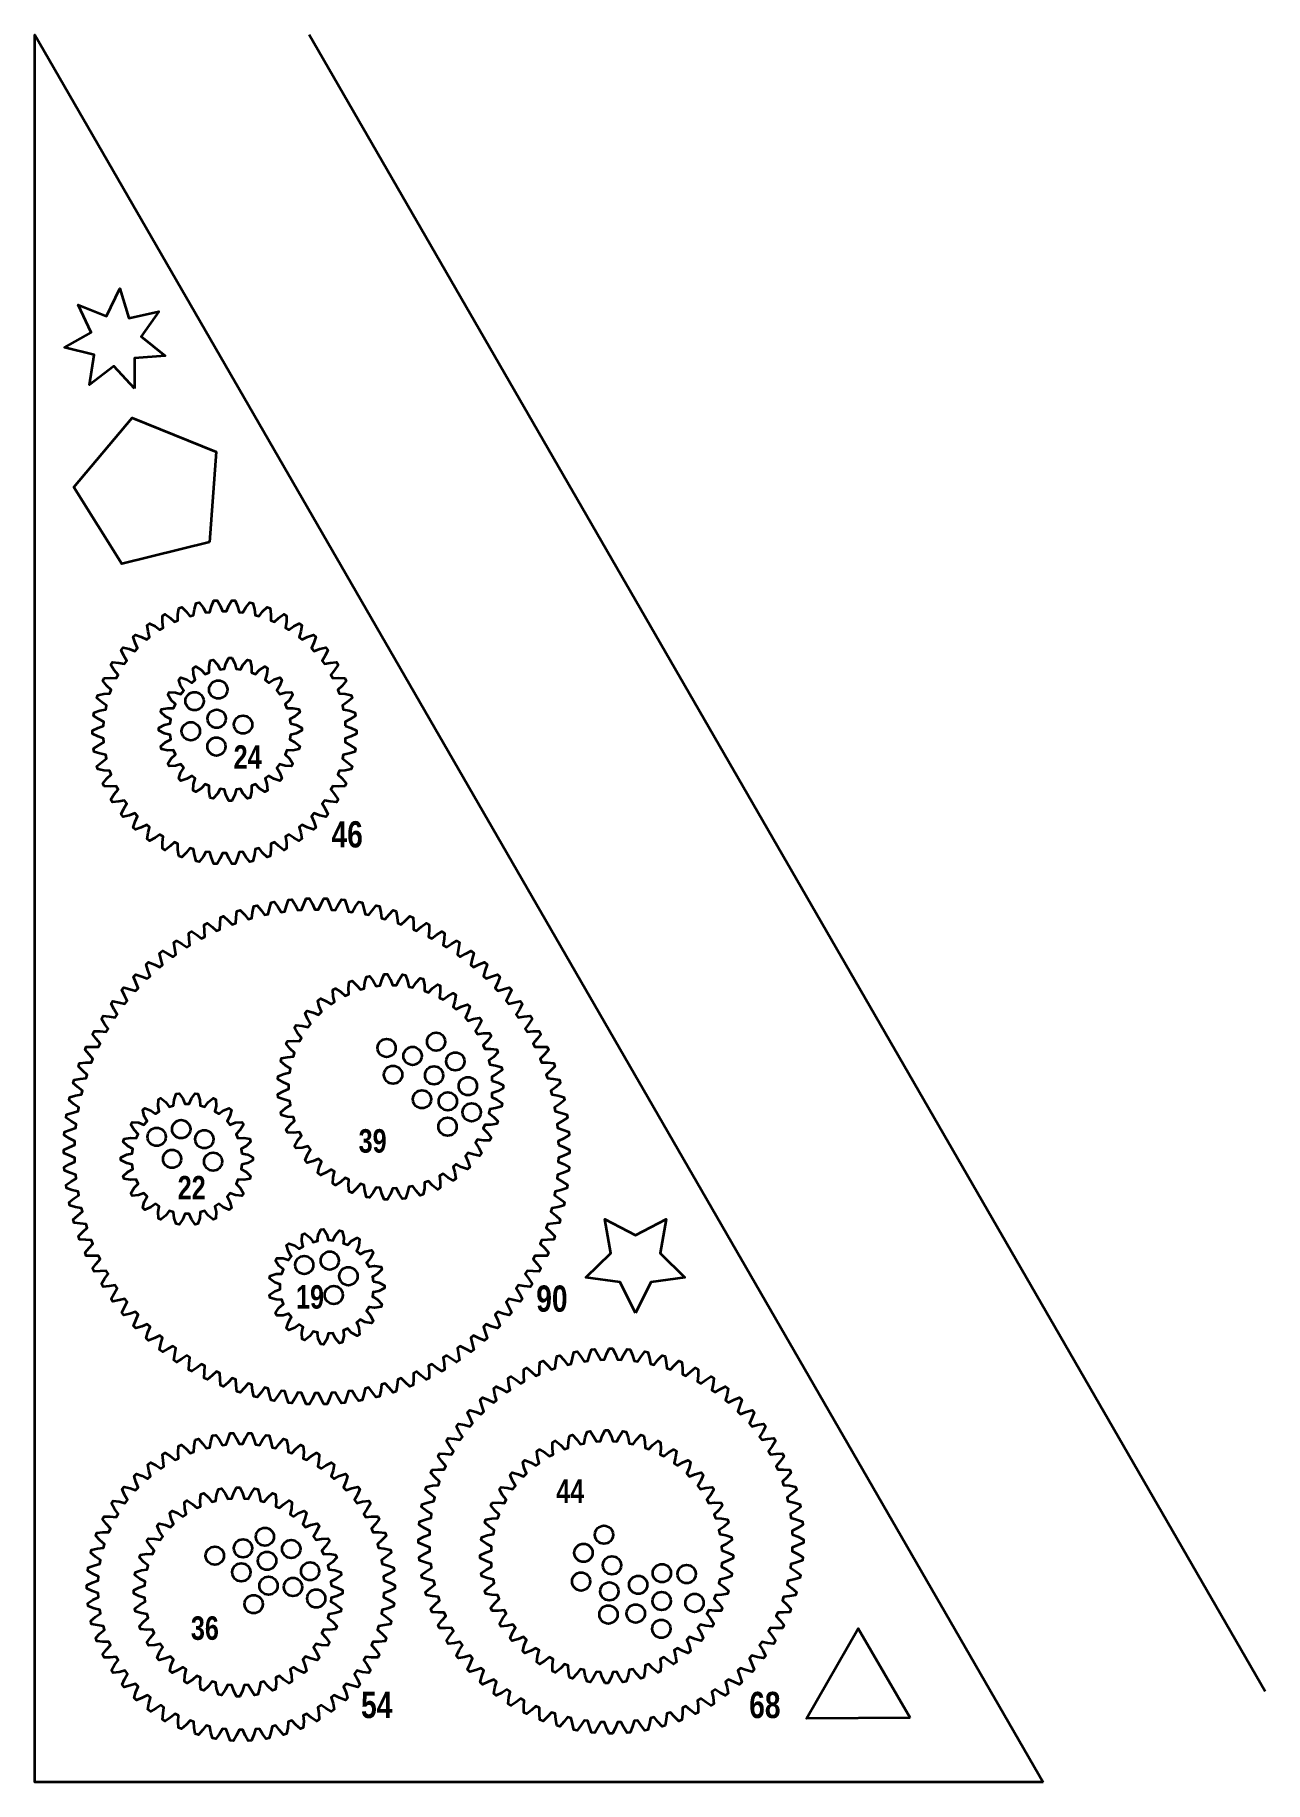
# Model space of a CAD drawing. Header units: inches. Extents: x 4.7 to 11.8, y 1.5 to 11.5.
import ezdxf

# ---------------------------------------------------------------- set-up
doc = ezdxf.new("R2010")
doc.units = ezdxf.units.IN
doc.header["$MEASUREMENT"] = 0
doc.layers.add('svg2', color=7, linetype='Continuous')

msp = doc.modelspace()

# ---------------------------------------------------------------- texts
at = {"layer": 'svg2', "color": 7, "true_color": 0xffffff, "attachment_point": 7}
for s, insert, char_height in [('\\fHaettenschweiler|b0|i0|c0|p34;\\W1;24', (5.883, 7.286), 0.13514), ('\\fHaettenschweiler|b0|i0|c0|p34;\\W1;46', (6.446, 6.831), 0.15111), ('\\fHaettenschweiler|b0|i0|c0|p34;\\W1;39', (6.602, 5.076), 0.13514), ('\\fHaettenschweiler|b0|i0|c0|p34;\\W1;22', (5.561, 4.809), 0.13514), ('\\fHaettenschweiler|b0|i0|c0|p34;\\W1;19', (6.242, 4.179), 0.13514), ('\\fHaettenschweiler|b0|i0|c0|p34;\\W1;90', (7.624, 4.161), 0.15111), ('\\fHaettenschweiler|b0|i0|c0|p34;\\W1;44', (7.739, 3.064), 0.13514), ('\\fHaettenschweiler|b0|i0|c0|p34;\\W1;36', (5.637, 2.274), 0.13514), ('\\fHaettenschweiler|b0|i0|c0|p34;\\W1;54', (6.616, 1.824), 0.15111), ('\\fHaettenschweiler|b0|i0|c0|p34;\\W1;68', (8.849, 1.824), 0.15111)]:
    msp.add_mtext(s, dxfattribs=dict(at, insert=insert, char_height=char_height))

# ---------------------------------------------------------------- blocks, each defined once
blk = doc.blocks.new('block 2')
at = {"layer": 'svg2', "color": 7, "lineweight": 35, "true_color": 0xffffff}
blk.add_lwpolyline([(6.445, 2.588), (6.477, 2.577), (6.51, 2.561), (6.51, 2.543), (6.477, 2.527), (6.445, 2.517), (6.443, 2.494), (6.473, 2.478), (6.502, 2.457), (6.499, 2.439), (6.465, 2.429), (6.431, 2.424), (6.425, 2.402), (6.452, 2.381), (6.476, 2.355), (6.47, 2.338), (6.435, 2.334), (6.401, 2.336), (6.391, 2.315), (6.414, 2.289), (6.434, 2.26), (6.425, 2.244), (6.389, 2.246), (6.356, 2.253), (6.342, 2.234), (6.36, 2.206), (6.375, 2.173), (6.363, 2.159), (6.328, 2.168), (6.297, 2.18), (6.281, 2.164), (6.293, 2.133), (6.302, 2.098), (6.288, 2.086), (6.255, 2.101), (6.227, 2.119), (6.208, 2.105), (6.215, 2.072), (6.217, 2.036), (6.201, 2.027), (6.172, 2.047), (6.146, 2.07), (6.125, 2.06), (6.127, 2.026), (6.123, 1.991), (6.106, 1.985), (6.08, 2.009), (6.059, 2.036), (6.037, 2.03), (6.032, 1.996), (6.022, 1.962), (6.004, 1.959), (5.983, 1.988), (5.967, 2.018), (5.944, 2.016), (5.934, 1.983), (5.918, 1.951), (5.9, 1.951), (5.884, 1.983), (5.873, 2.016), (5.85, 2.018), (5.834, 1.988), (5.813, 1.959), (5.796, 1.962), (5.785, 1.996), (5.781, 2.03), (5.758, 2.036), (5.738, 2.009), (5.712, 1.985), (5.695, 1.991), (5.691, 2.026), (5.692, 2.06), (5.671, 2.07), (5.646, 2.047), (5.616, 2.027), (5.601, 2.036), (5.603, 2.072), (5.61, 2.105), (5.591, 2.119), (5.562, 2.101), (5.529, 2.086), (5.516, 2.098), (5.524, 2.133), (5.537, 2.164), (5.52, 2.18), (5.489, 2.168), (5.454, 2.159), (5.443, 2.173), (5.457, 2.206), (5.475, 2.234), (5.462, 2.253), (5.429, 2.246), (5.393, 2.244), (5.384, 2.26), (5.404, 2.289), (5.426, 2.315), (5.417, 2.336), (5.383, 2.334), (5.347, 2.338), (5.341, 2.355), (5.366, 2.381), (5.392, 2.402), (5.386, 2.424), (5.353, 2.429), (5.319, 2.439), (5.315, 2.457), (5.344, 2.478), (5.374, 2.494), (5.372, 2.517), (5.34, 2.527), (5.308, 2.543), (5.308, 2.561), (5.34, 2.577), (5.372, 2.588), (5.374, 2.611), (5.344, 2.627), (5.315, 2.648), (5.319, 2.665), (5.353, 2.676), (5.386, 2.68), (5.392, 2.703), (5.366, 2.723), (5.341, 2.749), (5.347, 2.766), (5.383, 2.77), (5.417, 2.769), (5.426, 2.79), (5.404, 2.815), (5.384, 2.845), (5.393, 2.86), (5.429, 2.858), (5.462, 2.851), (5.475, 2.87), (5.457, 2.899), (5.443, 2.932), (5.454, 2.945), (5.489, 2.937), (5.52, 2.924), (5.537, 2.941), (5.524, 2.972), (5.516, 3.007), (5.529, 3.018), (5.562, 3.004), (5.591, 2.986), (5.61, 2.999), (5.603, 3.032), (5.601, 3.068), (5.616, 3.077), (5.646, 3.057), (5.671, 3.035), (5.692, 3.044), (5.691, 3.078), (5.695, 3.114), (5.712, 3.12), (5.738, 3.095), (5.758, 3.069), (5.781, 3.075), (5.785, 3.108), (5.796, 3.143), (5.813, 3.146), (5.834, 3.117), (5.85, 3.087), (5.873, 3.089), (5.884, 3.121), (5.9, 3.153), (5.918, 3.153), (5.934, 3.121), (5.944, 3.089), (5.967, 3.087), (5.983, 3.117), (6.004, 3.146), (6.022, 3.143), (6.032, 3.108), (6.037, 3.075), (6.059, 3.069), (6.08, 3.095), (6.106, 3.12), (6.123, 3.114), (6.127, 3.078), (6.125, 3.044), (6.146, 3.035), (6.172, 3.057), (6.201, 3.077), (6.217, 3.068), (6.215, 3.032), (6.208, 2.999), (6.227, 2.986), (6.255, 3.004), (6.288, 3.018), (6.302, 3.007), (6.293, 2.972), (6.281, 2.941), (6.297, 2.924), (6.328, 2.937), (6.363, 2.945), (6.375, 2.932), (6.36, 2.899), (6.342, 2.87), (6.356, 2.851), (6.389, 2.858), (6.425, 2.86), (6.434, 2.845), (6.414, 2.815), (6.391, 2.79), (6.401, 2.769), (6.435, 2.77), (6.47, 2.766), (6.476, 2.749), (6.452, 2.723), (6.425, 2.703), (6.431, 2.68), (6.465, 2.676), (6.499, 2.665), (6.502, 2.648), (6.473, 2.627), (6.443, 2.611), (6.445, 2.588)], dxfattribs=at)
blk = doc.blocks.new('block 3')
at = {"layer": 'svg2', "color": 7, "lineweight": 35, "true_color": 0xffffff}
blk.add_lwpolyline([(6.21, 7.546), (6.243, 7.538), (6.275, 7.522), (6.275, 7.505), (6.243, 7.488), (6.21, 7.481), (6.207, 7.455), (6.236, 7.439), (6.263, 7.415), (6.259, 7.399), (6.223, 7.391), (6.19, 7.392), (6.18, 7.368), (6.204, 7.345), (6.224, 7.315), (6.216, 7.301), (6.179, 7.302), (6.147, 7.312), (6.132, 7.292), (6.149, 7.263), (6.16, 7.229), (6.149, 7.217), (6.114, 7.228), (6.086, 7.245), (6.065, 7.23), (6.075, 7.198), (6.077, 7.161), (6.062, 7.153), (6.032, 7.173), (6.009, 7.197), (5.985, 7.187), (5.986, 7.154), (5.978, 7.118), (5.962, 7.114), (5.938, 7.141), (5.922, 7.17), (5.897, 7.167), (5.889, 7.135), (5.872, 7.102), (5.855, 7.102), (5.839, 7.135), (5.831, 7.167), (5.806, 7.17), (5.79, 7.141), (5.766, 7.114), (5.749, 7.118), (5.742, 7.154), (5.743, 7.187), (5.719, 7.197), (5.696, 7.173), (5.666, 7.153), (5.651, 7.161), (5.653, 7.198), (5.662, 7.23), (5.642, 7.245), (5.614, 7.228), (5.579, 7.217), (5.567, 7.229), (5.578, 7.263), (5.596, 7.292), (5.58, 7.312), (5.548, 7.302), (5.512, 7.301), (5.504, 7.315), (5.523, 7.345), (5.548, 7.368), (5.538, 7.392), (5.504, 7.391), (5.469, 7.399), (5.465, 7.415), (5.492, 7.439), (5.521, 7.455), (5.517, 7.481), (5.485, 7.488), (5.453, 7.505), (5.453, 7.522), (5.485, 7.538), (5.517, 7.546), (5.521, 7.571), (5.492, 7.587), (5.465, 7.612), (5.469, 7.628), (5.504, 7.635), (5.538, 7.635), (5.548, 7.658), (5.523, 7.681), (5.504, 7.712), (5.512, 7.726), (5.548, 7.724), (5.58, 7.715), (5.596, 7.735), (5.578, 7.764), (5.567, 7.798), (5.579, 7.81), (5.614, 7.799), (5.642, 7.781), (5.662, 7.797), (5.653, 7.829), (5.651, 7.865), (5.666, 7.874), (5.696, 7.854), (5.719, 7.83), (5.743, 7.839), (5.742, 7.873), (5.749, 7.908), (5.766, 7.913), (5.79, 7.886), (5.806, 7.856), (5.831, 7.86), (5.839, 7.892), (5.855, 7.924), (5.872, 7.924), (5.889, 7.892), (5.897, 7.86), (5.922, 7.856), (5.938, 7.886), (5.962, 7.913), (5.978, 7.908), (5.986, 7.873), (5.985, 7.839), (6.009, 7.83), (6.032, 7.854), (6.062, 7.874), (6.077, 7.865), (6.075, 7.829), (6.065, 7.797), (6.086, 7.781), (6.114, 7.799), (6.149, 7.81), (6.16, 7.798), (6.149, 7.764), (6.132, 7.735), (6.147, 7.715), (6.179, 7.724), (6.216, 7.726), (6.224, 7.712), (6.204, 7.681), (6.18, 7.658), (6.19, 7.635), (6.223, 7.635), (6.259, 7.628), (6.263, 7.612), (6.236, 7.587), (6.207, 7.571), (6.21, 7.546)], dxfattribs=at)
blk = doc.blocks.new('block 4')
at = {"layer": 'svg2', "color": 7, "lineweight": 35, "true_color": 0xffffff}
blk.add_lwpolyline([(5.93, 5.074), (5.962, 5.067), (5.994, 5.05), (5.994, 5.034), (5.962, 5.017), (5.93, 5.01), (5.926, 4.984), (5.955, 4.968), (5.981, 4.943), (5.977, 4.927), (5.941, 4.921), (5.908, 4.923), (5.897, 4.899), (5.92, 4.875), (5.939, 4.844), (5.93, 4.83), (5.893, 4.834), (5.862, 4.845), (5.845, 4.825), (5.861, 4.796), (5.87, 4.761), (5.857, 4.75), (5.823, 4.764), (5.797, 4.783), (5.775, 4.769), (5.782, 4.737), (5.78, 4.7), (5.765, 4.694), (5.736, 4.716), (5.717, 4.743), (5.691, 4.735), (5.689, 4.702), (5.677, 4.668), (5.661, 4.665), (5.64, 4.695), (5.628, 4.726), (5.602, 4.726), (5.59, 4.695), (5.569, 4.665), (5.553, 4.668), (5.541, 4.702), (5.538, 4.735), (5.513, 4.743), (5.493, 4.716), (5.465, 4.694), (5.45, 4.7), (5.448, 4.737), (5.455, 4.769), (5.433, 4.783), (5.406, 4.764), (5.373, 4.75), (5.36, 4.761), (5.369, 4.796), (5.385, 4.825), (5.367, 4.845), (5.336, 4.834), (5.3, 4.83), (5.291, 4.844), (5.31, 4.875), (5.333, 4.899), (5.322, 4.923), (5.289, 4.921), (5.253, 4.927), (5.248, 4.943), (5.275, 4.968), (5.304, 4.984), (5.3, 5.01), (5.268, 5.017), (5.235, 5.034), (5.235, 5.05), (5.268, 5.067), (5.3, 5.074), (5.304, 5.1), (5.275, 5.116), (5.248, 5.141), (5.253, 5.157), (5.289, 5.164), (5.322, 5.162), (5.333, 5.185), (5.31, 5.209), (5.291, 5.24), (5.3, 5.254), (5.336, 5.251), (5.367, 5.239), (5.385, 5.259), (5.369, 5.288), (5.36, 5.324), (5.373, 5.334), (5.406, 5.321), (5.433, 5.301), (5.455, 5.315), (5.448, 5.348), (5.45, 5.384), (5.465, 5.391), (5.493, 5.368), (5.513, 5.342), (5.538, 5.349), (5.541, 5.382), (5.553, 5.417), (5.569, 5.419), (5.59, 5.389), (5.602, 5.358), (5.628, 5.358), (5.64, 5.389), (5.661, 5.419), (5.677, 5.417), (5.689, 5.382), (5.691, 5.349), (5.717, 5.342), (5.736, 5.368), (5.765, 5.391), (5.78, 5.384), (5.782, 5.348), (5.775, 5.315), (5.797, 5.301), (5.823, 5.321), (5.857, 5.334), (5.87, 5.324), (5.861, 5.288), (5.845, 5.259), (5.862, 5.239), (5.893, 5.251), (5.93, 5.254), (5.939, 5.24), (5.92, 5.209), (5.897, 5.185), (5.908, 5.162), (5.941, 5.164), (5.977, 5.157), (5.981, 5.141), (5.955, 5.116), (5.926, 5.1), (5.93, 5.074)], dxfattribs=at)
blk = doc.blocks.new('block 5')
at = {"layer": 'svg2', "color": 7, "lineweight": 35, "true_color": 0xffffff}
blk.add_lwpolyline([(8.692, 2.79), (8.724, 2.779), (8.756, 2.763), (8.756, 2.745), (8.724, 2.73), (8.692, 2.718), (8.69, 2.696), (8.721, 2.68), (8.75, 2.66), (8.748, 2.642), (8.714, 2.631), (8.68, 2.624), (8.675, 2.602), (8.703, 2.582), (8.729, 2.558), (8.724, 2.541), (8.689, 2.535), (8.655, 2.533), (8.647, 2.512), (8.672, 2.488), (8.694, 2.46), (8.687, 2.444), (8.651, 2.443), (8.617, 2.446), (8.606, 2.426), (8.627, 2.399), (8.646, 2.369), (8.636, 2.353), (8.6, 2.357), (8.567, 2.365), (8.554, 2.347), (8.571, 2.318), (8.585, 2.285), (8.573, 2.271), (8.538, 2.28), (8.506, 2.293), (8.49, 2.277), (8.503, 2.245), (8.512, 2.211), (8.498, 2.199), (8.465, 2.213), (8.436, 2.229), (8.418, 2.216), (8.426, 2.183), (8.43, 2.147), (8.414, 2.137), (8.384, 2.156), (8.357, 2.177), (8.337, 2.166), (8.34, 2.132), (8.339, 2.096), (8.323, 2.089), (8.295, 2.111), (8.272, 2.136), (8.25, 2.128), (8.249, 2.094), (8.243, 2.059), (8.225, 2.054), (8.201, 2.08), (8.181, 2.108), (8.159, 2.103), (8.152, 2.07), (8.141, 2.036), (8.123, 2.033), (8.103, 2.062), (8.088, 2.093), (8.065, 2.091), (8.054, 2.059), (8.038, 2.027), (8.02, 2.027), (8.004, 2.059), (7.993, 2.091), (7.97, 2.093), (7.954, 2.062), (7.934, 2.033), (7.916, 2.036), (7.905, 2.07), (7.899, 2.103), (7.877, 2.108), (7.857, 2.08), (7.833, 2.054), (7.815, 2.059), (7.809, 2.094), (7.807, 2.128), (7.786, 2.136), (7.763, 2.111), (7.735, 2.089), (7.718, 2.096), (7.717, 2.132), (7.721, 2.166), (7.701, 2.177), (7.674, 2.156), (7.643, 2.137), (7.628, 2.147), (7.632, 2.183), (7.64, 2.216), (7.622, 2.229), (7.592, 2.213), (7.559, 2.199), (7.546, 2.211), (7.555, 2.245), (7.567, 2.277), (7.551, 2.293), (7.52, 2.28), (7.485, 2.271), (7.473, 2.285), (7.487, 2.318), (7.504, 2.347), (7.49, 2.365), (7.457, 2.357), (7.422, 2.353), (7.412, 2.369), (7.43, 2.399), (7.451, 2.426), (7.441, 2.446), (7.407, 2.443), (7.371, 2.444), (7.363, 2.46), (7.386, 2.488), (7.411, 2.512), (7.403, 2.533), (7.369, 2.535), (7.333, 2.541), (7.328, 2.558), (7.355, 2.582), (7.382, 2.602), (7.378, 2.624), (7.344, 2.631), (7.31, 2.642), (7.308, 2.66), (7.337, 2.68), (7.367, 2.696), (7.366, 2.718), (7.333, 2.73), (7.301, 2.745), (7.301, 2.763), (7.333, 2.779), (7.366, 2.79), (7.367, 2.813), (7.337, 2.829), (7.308, 2.849), (7.31, 2.867), (7.344, 2.878), (7.378, 2.884), (7.382, 2.907), (7.355, 2.926), (7.328, 2.951), (7.333, 2.968), (7.369, 2.974), (7.403, 2.976), (7.411, 2.997), (7.386, 3.021), (7.363, 3.048), (7.371, 3.065), (7.407, 3.066), (7.441, 3.063), (7.451, 3.083), (7.43, 3.109), (7.412, 3.14), (7.422, 3.155), (7.457, 3.151), (7.49, 3.143), (7.504, 3.161), (7.487, 3.191), (7.473, 3.224), (7.485, 3.238), (7.52, 3.229), (7.551, 3.216), (7.567, 3.232), (7.555, 3.264), (7.546, 3.298), (7.559, 3.31), (7.592, 3.296), (7.622, 3.279), (7.64, 3.293), (7.632, 3.326), (7.628, 3.361), (7.643, 3.371), (7.674, 3.353), (7.701, 3.332), (7.721, 3.343), (7.717, 3.377), (7.718, 3.412), (7.735, 3.42), (7.763, 3.397), (7.786, 3.373), (7.807, 3.381), (7.809, 3.415), (7.815, 3.45), (7.833, 3.455), (7.857, 3.429), (7.877, 3.401), (7.899, 3.406), (7.905, 3.439), (7.916, 3.473), (7.934, 3.476), (7.954, 3.446), (7.97, 3.416), (7.993, 3.418), (8.004, 3.45), (8.02, 3.482), (8.038, 3.482), (8.054, 3.45), (8.065, 3.418), (8.088, 3.416), (8.103, 3.446), (8.123, 3.476), (8.141, 3.473), (8.152, 3.439), (8.159, 3.406), (8.181, 3.401), (8.201, 3.429), (8.225, 3.455), (8.243, 3.45), (8.249, 3.415), (8.25, 3.381), (8.272, 3.373), (8.295, 3.397), (8.323, 3.42), (8.339, 3.412), (8.34, 3.377), (8.337, 3.343), (8.357, 3.332), (8.384, 3.353), (8.414, 3.371), (8.43, 3.361), (8.426, 3.326), (8.418, 3.293), (8.436, 3.279), (8.465, 3.296), (8.498, 3.31), (8.512, 3.298), (8.503, 3.264), (8.49, 3.232), (8.506, 3.216), (8.538, 3.229), (8.573, 3.238), (8.585, 3.224), (8.571, 3.191), (8.554, 3.161), (8.567, 3.143), (8.6, 3.151), (8.636, 3.155), (8.646, 3.14), (8.627, 3.109), (8.606, 3.083), (8.617, 3.063), (8.651, 3.066), (8.687, 3.065), (8.694, 3.048), (8.672, 3.021), (8.647, 2.997), (8.655, 2.976), (8.689, 2.974), (8.724, 2.968), (8.729, 2.951), (8.703, 2.926), (8.675, 2.907), (8.68, 2.884), (8.714, 2.878), (8.748, 2.867), (8.75, 2.849), (8.721, 2.829), (8.69, 2.813), (8.692, 2.79)], dxfattribs=at)
blk = doc.blocks.new('block 6')
at = {"layer": 'svg2', "color": 7, "lineweight": 35, "true_color": 0xffffff}
blk.add_lwpolyline([(7.369, 5.492), (7.402, 5.482), (7.434, 5.466), (7.434, 5.448), (7.402, 5.432), (7.369, 5.421), (7.368, 5.398), (7.398, 5.383), (7.427, 5.362), (7.424, 5.344), (7.39, 5.333), (7.356, 5.328), (7.351, 5.306), (7.378, 5.285), (7.403, 5.26), (7.398, 5.243), (7.362, 5.238), (7.328, 5.238), (7.319, 5.217), (7.343, 5.192), (7.364, 5.164), (7.355, 5.148), (7.32, 5.148), (7.286, 5.154), (7.274, 5.134), (7.293, 5.106), (7.309, 5.075), (7.298, 5.06), (7.263, 5.067), (7.231, 5.078), (7.216, 5.06), (7.23, 5.03), (7.241, 4.995), (7.228, 4.983), (7.194, 4.995), (7.164, 5.011), (7.146, 4.996), (7.156, 4.964), (7.161, 4.928), (7.146, 4.918), (7.115, 4.936), (7.088, 4.956), (7.068, 4.944), (7.072, 4.911), (7.071, 4.875), (7.055, 4.867), (7.027, 4.889), (7.004, 4.914), (6.982, 4.906), (6.981, 4.872), (6.974, 4.837), (6.957, 4.832), (6.933, 4.858), (6.914, 4.886), (6.891, 4.881), (6.884, 4.848), (6.872, 4.814), (6.855, 4.812), (6.835, 4.842), (6.82, 4.873), (6.797, 4.872), (6.785, 4.84), (6.768, 4.809), (6.75, 4.809), (6.736, 4.842), (6.726, 4.875), (6.703, 4.877), (6.686, 4.848), (6.665, 4.82), (6.647, 4.823), (6.638, 4.858), (6.634, 4.892), (6.612, 4.898), (6.59, 4.872), (6.564, 4.847), (6.547, 4.854), (6.544, 4.889), (6.545, 4.923), (6.524, 4.933), (6.499, 4.911), (6.469, 4.891), (6.453, 4.9), (6.456, 4.936), (6.463, 4.969), (6.444, 4.982), (6.415, 4.964), (6.382, 4.949), (6.368, 4.96), (6.376, 4.995), (6.388, 5.027), (6.372, 5.043), (6.341, 5.03), (6.306, 5.02), (6.294, 5.034), (6.308, 5.067), (6.325, 5.096), (6.311, 5.115), (6.278, 5.106), (6.242, 5.103), (6.233, 5.118), (6.251, 5.148), (6.273, 5.175), (6.262, 5.195), (6.228, 5.192), (6.192, 5.194), (6.185, 5.211), (6.209, 5.238), (6.234, 5.261), (6.227, 5.282), (6.193, 5.285), (6.158, 5.293), (6.154, 5.31), (6.181, 5.333), (6.21, 5.352), (6.206, 5.374), (6.173, 5.383), (6.14, 5.396), (6.138, 5.414), (6.169, 5.432), (6.2, 5.445), (6.2, 5.468), (6.169, 5.482), (6.138, 5.5), (6.14, 5.518), (6.173, 5.531), (6.206, 5.539), (6.21, 5.562), (6.181, 5.58), (6.154, 5.603), (6.158, 5.621), (6.193, 5.628), (6.227, 5.631), (6.234, 5.653), (6.209, 5.676), (6.185, 5.703), (6.192, 5.719), (6.228, 5.721), (6.262, 5.719), (6.273, 5.739), (6.251, 5.765), (6.233, 5.796), (6.242, 5.811), (6.278, 5.807), (6.311, 5.799), (6.325, 5.817), (6.308, 5.847), (6.294, 5.88), (6.306, 5.894), (6.341, 5.884), (6.372, 5.871), (6.388, 5.887), (6.376, 5.919), (6.368, 5.953), (6.382, 5.965), (6.415, 5.95), (6.444, 5.932), (6.463, 5.945), (6.456, 5.978), (6.453, 6.014), (6.469, 6.023), (6.499, 6.003), (6.524, 5.98), (6.545, 5.99), (6.544, 6.024), (6.547, 6.06), (6.564, 6.066), (6.59, 6.042), (6.612, 6.016), (6.634, 6.022), (6.638, 6.056), (6.647, 6.09), (6.665, 6.094), (6.686, 6.066), (6.703, 6.036), (6.726, 6.039), (6.736, 6.072), (6.75, 6.104), (6.768, 6.105), (6.785, 6.074), (6.797, 6.042), (6.82, 6.041), (6.835, 6.072), (6.855, 6.102), (6.872, 6.099), (6.884, 6.066), (6.891, 6.032), (6.914, 6.028), (6.933, 6.056), (6.957, 6.082), (6.974, 6.077), (6.981, 6.042), (6.982, 6.008), (7.004, 6), (7.027, 6.024), (7.055, 6.046), (7.071, 6.039), (7.072, 6.003), (7.068, 5.969), (7.088, 5.958), (7.115, 5.978), (7.146, 5.996), (7.161, 5.985), (7.156, 5.95), (7.146, 5.917), (7.164, 5.903), (7.194, 5.919), (7.228, 5.931), (7.241, 5.918), (7.23, 5.884), (7.216, 5.853), (7.231, 5.836), (7.263, 5.847), (7.298, 5.854), (7.309, 5.839), (7.293, 5.807), (7.274, 5.779), (7.286, 5.76), (7.32, 5.765), (7.355, 5.766), (7.364, 5.75), (7.343, 5.721), (7.319, 5.697), (7.328, 5.676), (7.362, 5.676), (7.398, 5.671), (7.403, 5.654), (7.378, 5.628), (7.351, 5.608), (7.356, 5.586), (7.39, 5.58), (7.424, 5.57), (7.427, 5.552), (7.398, 5.531), (7.368, 5.515), (7.369, 5.492)], dxfattribs=at)
blk = doc.blocks.new('block 7')
at = {"layer": 'svg2', "color": 7, "lineweight": 35, "true_color": 0xffffff}
blk.add_lwpolyline([(6.686, 4.337), (6.69, 4.337), (6.719, 4.332), (6.751, 4.315), (6.751, 4.299), (6.719, 4.282), (6.69, 4.276), (6.686, 4.277), (6.682, 4.249), (6.685, 4.248), (6.71, 4.233), (6.736, 4.207), (6.731, 4.191), (6.694, 4.186), (6.665, 4.19), (6.662, 4.191), (6.648, 4.167), (6.651, 4.165), (6.671, 4.142), (6.686, 4.109), (6.676, 4.097), (6.64, 4.103), (6.614, 4.116), (6.611, 4.119), (6.59, 4.1), (6.593, 4.097), (6.604, 4.07), (6.607, 4.033), (6.594, 4.024), (6.562, 4.042), (6.541, 4.063), (6.54, 4.067), (6.514, 4.055), (6.515, 4.052), (6.517, 4.023), (6.508, 3.987), (6.493, 3.983), (6.469, 4.01), (6.456, 4.037), (6.455, 4.04), (6.427, 4.038), (6.427, 4.035), (6.419, 4.006), (6.4, 3.975), (6.384, 3.977), (6.37, 4.01), (6.366, 4.04), (6.367, 4.043), (6.339, 4.05), (6.338, 4.047), (6.322, 4.023), (6.293, 4), (6.278, 4.006), (6.276, 4.042), (6.282, 4.071), (6.284, 4.074), (6.26, 4.09), (6.258, 4.087), (6.235, 4.07), (6.2, 4.057), (6.188, 4.068), (6.198, 4.103), (6.213, 4.128), (6.216, 4.131), (6.199, 4.153), (6.196, 4.151), (6.168, 4.142), (6.131, 4.142), (6.123, 4.156), (6.144, 4.186), (6.167, 4.205), (6.17, 4.206), (6.161, 4.233), (6.157, 4.232), (6.128, 4.233), (6.093, 4.244), (6.09, 4.26), (6.12, 4.282), (6.147, 4.292), (6.151, 4.293), (6.151, 4.321), (6.147, 4.321), (6.12, 4.332), (6.09, 4.354), (6.093, 4.369), (6.128, 4.381), (6.157, 4.382), (6.161, 4.381), (6.17, 4.407), (6.167, 4.409), (6.144, 4.427), (6.123, 4.458), (6.131, 4.472), (6.168, 4.471), (6.196, 4.462), (6.199, 4.46), (6.216, 4.483), (6.213, 4.485), (6.198, 4.51), (6.188, 4.546), (6.2, 4.556), (6.235, 4.544), (6.258, 4.527), (6.26, 4.524), (6.284, 4.539), (6.282, 4.542), (6.276, 4.571), (6.278, 4.608), (6.293, 4.614), (6.322, 4.591), (6.338, 4.567), (6.339, 4.564), (6.367, 4.571), (6.366, 4.574), (6.37, 4.603), (6.384, 4.637), (6.4, 4.638), (6.419, 4.607), (6.427, 4.579), (6.427, 4.576), (6.455, 4.573), (6.456, 4.577), (6.469, 4.603), (6.493, 4.631), (6.508, 4.627), (6.517, 4.591), (6.515, 4.562), (6.514, 4.558), (6.54, 4.547), (6.541, 4.55), (6.562, 4.571), (6.594, 4.589), (6.607, 4.58), (6.604, 4.544), (6.593, 4.517), (6.59, 4.514), (6.611, 4.495), (6.614, 4.497), (6.64, 4.51), (6.676, 4.517), (6.686, 4.504), (6.671, 4.471), (6.651, 4.449), (6.648, 4.447), (6.662, 4.422), (6.665, 4.424), (6.694, 4.427), (6.731, 4.422), (6.736, 4.407), (6.71, 4.381), (6.685, 4.366), (6.682, 4.365), (6.686, 4.337)], dxfattribs=at)

# ---------------------------------------------------------------- linework, layer by layer
at = {"layer": 'svg2', "color": 7, "lineweight": 35, "true_color": 0xffffff}
for points in [[(10.541, 1.458), (4.74, 1.458), (4.74, 11.506), (10.541, 1.458)], [(11.817, 1.98), (6.317, 11.506)], [(5.312, 9.473), (5.193, 9.602), (5.054, 9.494), (5.081, 9.667), (4.91, 9.708), (5.063, 9.795), (4.988, 9.954), (5.151, 9.889), (5.229, 10.047), (5.28, 9.878), (5.452, 9.916), (5.352, 9.771), (5.489, 9.661), (5.313, 9.648), (5.312, 9.473)], [(5.745, 8.589), (5.239, 8.464), (4.963, 8.906), (5.299, 9.305), (5.782, 9.109), (5.745, 8.589)], [(6.525, 7.533), (6.557, 7.521), (6.589, 7.506), (6.589, 7.487), (6.557, 7.472), (6.525, 7.46), (6.524, 7.438), (6.554, 7.422), (6.584, 7.402), (6.581, 7.384), (6.547, 7.373), (6.514, 7.366), (6.509, 7.344), (6.537, 7.324), (6.564, 7.3), (6.559, 7.283), (6.524, 7.276), (6.49, 7.274), (6.482, 7.253), (6.507, 7.23), (6.53, 7.202), (6.523, 7.186), (6.487, 7.184), (6.453, 7.186), (6.443, 7.166), (6.464, 7.14), (6.484, 7.11), (6.474, 7.094), (6.439, 7.097), (6.405, 7.104), (6.392, 7.086), (6.41, 7.057), (6.425, 7.025), (6.413, 7.01), (6.379, 7.018), (6.346, 7.03), (6.331, 7.013), (6.345, 6.982), (6.355, 6.948), (6.342, 6.936), (6.308, 6.948), (6.278, 6.964), (6.261, 6.95), (6.27, 6.917), (6.276, 6.882), (6.261, 6.871), (6.229, 6.888), (6.201, 6.908), (6.182, 6.896), (6.187, 6.862), (6.188, 6.827), (6.171, 6.818), (6.143, 6.84), (6.118, 6.863), (6.097, 6.854), (6.097, 6.82), (6.093, 6.784), (6.076, 6.778), (6.05, 6.803), (6.029, 6.83), (6.007, 6.823), (6.003, 6.79), (5.994, 6.755), (5.976, 6.751), (5.954, 6.78), (5.936, 6.809), (5.914, 6.806), (5.905, 6.773), (5.891, 6.74), (5.873, 6.739), (5.855, 6.769), (5.842, 6.801), (5.819, 6.801), (5.806, 6.769), (5.788, 6.739), (5.769, 6.74), (5.756, 6.773), (5.747, 6.806), (5.724, 6.809), (5.707, 6.78), (5.685, 6.751), (5.667, 6.755), (5.658, 6.79), (5.653, 6.823), (5.632, 6.83), (5.61, 6.803), (5.585, 6.778), (5.568, 6.784), (5.563, 6.82), (5.563, 6.854), (5.543, 6.863), (5.518, 6.84), (5.489, 6.818), (5.473, 6.827), (5.474, 6.862), (5.478, 6.896), (5.459, 6.908), (5.431, 6.888), (5.4, 6.871), (5.385, 6.882), (5.391, 6.917), (5.4, 6.95), (5.383, 6.964), (5.352, 6.948), (5.319, 6.936), (5.306, 6.948), (5.316, 6.982), (5.33, 7.013), (5.314, 7.03), (5.282, 7.018), (5.247, 7.01), (5.236, 7.025), (5.251, 7.057), (5.268, 7.086), (5.255, 7.104), (5.222, 7.097), (5.187, 7.094), (5.177, 7.11), (5.196, 7.14), (5.218, 7.166), (5.207, 7.186), (5.173, 7.184), (5.138, 7.186), (5.13, 7.202), (5.154, 7.23), (5.179, 7.253), (5.171, 7.274), (5.137, 7.276), (5.102, 7.283), (5.097, 7.3), (5.124, 7.324), (5.151, 7.344), (5.147, 7.366), (5.113, 7.373), (5.08, 7.384), (5.077, 7.402), (5.107, 7.422), (5.137, 7.438), (5.135, 7.46), (5.103, 7.472), (5.071, 7.487), (5.071, 7.506), (5.103, 7.521), (5.135, 7.533), (5.137, 7.555), (5.107, 7.571), (5.077, 7.591), (5.08, 7.609), (5.113, 7.62), (5.147, 7.627), (5.151, 7.649), (5.124, 7.669), (5.097, 7.692), (5.102, 7.71), (5.137, 7.717), (5.171, 7.719), (5.179, 7.74), (5.154, 7.763), (5.13, 7.791), (5.138, 7.807), (5.173, 7.809), (5.207, 7.807), (5.218, 7.827), (5.196, 7.853), (5.177, 7.883), (5.187, 7.899), (5.222, 7.895), (5.255, 7.889), (5.268, 7.907), (5.251, 7.936), (5.236, 7.968), (5.247, 7.983), (5.282, 7.975), (5.314, 7.963), (5.33, 7.98), (5.316, 8.011), (5.306, 8.045), (5.319, 8.057), (5.352, 8.045), (5.383, 8.029), (5.4, 8.043), (5.391, 8.076), (5.385, 8.111), (5.4, 8.122), (5.431, 8.105), (5.459, 8.085), (5.478, 8.097), (5.474, 8.131), (5.473, 8.166), (5.489, 8.175), (5.518, 8.153), (5.543, 8.13), (5.563, 8.139), (5.563, 8.173), (5.568, 8.209), (5.585, 8.215), (5.61, 8.19), (5.632, 8.163), (5.653, 8.169), (5.658, 8.203), (5.667, 8.238), (5.685, 8.242), (5.707, 8.213), (5.724, 8.184), (5.747, 8.187), (5.756, 8.22), (5.769, 8.253), (5.788, 8.254), (5.806, 8.224), (5.819, 8.192), (5.842, 8.192), (5.855, 8.224), (5.873, 8.254), (5.891, 8.253), (5.905, 8.22), (5.914, 8.187), (5.936, 8.184), (5.954, 8.213), (5.976, 8.242), (5.994, 8.238), (6.003, 8.203), (6.007, 8.169), (6.029, 8.163), (6.05, 8.19), (6.076, 8.215), (6.093, 8.209), (6.097, 8.173), (6.097, 8.139), (6.118, 8.13), (6.143, 8.153), (6.171, 8.175), (6.188, 8.166), (6.187, 8.131), (6.182, 8.097), (6.201, 8.085), (6.229, 8.105), (6.261, 8.122), (6.276, 8.111), (6.27, 8.076), (6.261, 8.043), (6.278, 8.029), (6.308, 8.045), (6.342, 8.057), (6.355, 8.045), (6.345, 8.011), (6.331, 7.98), (6.346, 7.963), (6.379, 7.975), (6.413, 7.983), (6.425, 7.968), (6.41, 7.936), (6.392, 7.907), (6.405, 7.889), (6.439, 7.895), (6.474, 7.899), (6.484, 7.883), (6.464, 7.853), (6.443, 7.827), (6.453, 7.807), (6.487, 7.809), (6.523, 7.807), (6.53, 7.791), (6.507, 7.763), (6.482, 7.74), (6.49, 7.719), (6.524, 7.717), (6.559, 7.71), (6.564, 7.692), (6.537, 7.669), (6.509, 7.649), (6.514, 7.627), (6.547, 7.62), (6.581, 7.609), (6.584, 7.591), (6.554, 7.571), (6.524, 7.555), (6.525, 7.533)], [(7.752, 5.124), (7.784, 5.11), (7.816, 5.095), (7.816, 5.076), (7.784, 5.061), (7.752, 5.048), (7.751, 5.026), (7.782, 5.011), (7.813, 4.994), (7.811, 4.975), (7.779, 4.962), (7.746, 4.951), (7.744, 4.93), (7.773, 4.912), (7.803, 4.893), (7.8, 4.874), (7.766, 4.863), (7.733, 4.854), (7.729, 4.834), (7.758, 4.814), (7.786, 4.793), (7.782, 4.774), (7.748, 4.765), (7.714, 4.759), (7.708, 4.739), (7.736, 4.717), (7.762, 4.694), (7.757, 4.675), (7.722, 4.67), (7.688, 4.666), (7.681, 4.645), (7.706, 4.622), (7.731, 4.597), (7.725, 4.579), (7.689, 4.576), (7.655, 4.574), (7.647, 4.554), (7.671, 4.53), (7.694, 4.503), (7.686, 4.485), (7.651, 4.484), (7.616, 4.485), (7.607, 4.466), (7.629, 4.439), (7.65, 4.411), (7.641, 4.394), (7.606, 4.396), (7.571, 4.399), (7.561, 4.381), (7.581, 4.353), (7.6, 4.323), (7.589, 4.307), (7.554, 4.31), (7.52, 4.316), (7.508, 4.299), (7.527, 4.269), (7.543, 4.238), (7.532, 4.223), (7.497, 4.229), (7.464, 4.237), (7.451, 4.22), (7.467, 4.19), (7.481, 4.158), (7.469, 4.143), (7.435, 4.152), (7.402, 4.162), (7.388, 4.147), (7.402, 4.115), (7.414, 4.082), (7.401, 4.068), (7.367, 4.079), (7.335, 4.092), (7.32, 4.077), (7.331, 4.045), (7.341, 4.011), (7.327, 3.998), (7.294, 4.011), (7.263, 4.026), (7.247, 4.013), (7.256, 3.98), (7.264, 3.945), (7.249, 3.933), (7.217, 3.949), (7.187, 3.966), (7.17, 3.954), (7.177, 3.92), (7.182, 3.885), (7.166, 3.874), (7.136, 3.892), (7.107, 3.911), (7.089, 3.9), (7.094, 3.866), (7.096, 3.83), (7.08, 3.821), (7.051, 3.841), (7.023, 3.862), (7.005, 3.852), (7.007, 3.817), (7.007, 3.782), (6.99, 3.774), (6.962, 3.796), (6.936, 3.819), (6.917, 3.81), (6.917, 3.775), (6.915, 3.74), (6.897, 3.733), (6.871, 3.757), (6.847, 3.782), (6.827, 3.774), (6.824, 3.74), (6.819, 3.705), (6.801, 3.699), (6.777, 3.725), (6.755, 3.751), (6.734, 3.745), (6.729, 3.711), (6.722, 3.676), (6.703, 3.672), (6.681, 3.699), (6.66, 3.727), (6.64, 3.722), (6.632, 3.688), (6.623, 3.655), (6.604, 3.651), (6.583, 3.68), (6.565, 3.709), (6.544, 3.706), (6.534, 3.673), (6.522, 3.64), (6.503, 3.638), (6.485, 3.668), (6.468, 3.698), (6.447, 3.697), (6.435, 3.664), (6.421, 3.632), (6.402, 3.631), (6.386, 3.663), (6.371, 3.694), (6.35, 3.694), (6.336, 3.663), (6.319, 3.631), (6.3, 3.632), (6.286, 3.664), (6.274, 3.697), (6.253, 3.698), (6.237, 3.668), (6.218, 3.638), (6.199, 3.64), (6.187, 3.673), (6.178, 3.706), (6.156, 3.709), (6.138, 3.68), (6.117, 3.651), (6.099, 3.655), (6.089, 3.688), (6.082, 3.722), (6.061, 3.727), (6.041, 3.699), (6.018, 3.672), (5.999, 3.676), (5.992, 3.711), (5.987, 3.745), (5.967, 3.751), (5.945, 3.725), (5.92, 3.699), (5.902, 3.705), (5.897, 3.74), (5.895, 3.774), (5.875, 3.782), (5.851, 3.757), (5.825, 3.733), (5.807, 3.74), (5.805, 3.775), (5.804, 3.81), (5.785, 3.819), (5.759, 3.796), (5.732, 3.774), (5.714, 3.782), (5.715, 3.817), (5.717, 3.852), (5.698, 3.862), (5.671, 3.841), (5.642, 3.821), (5.625, 3.83), (5.628, 3.866), (5.632, 3.9), (5.614, 3.911), (5.585, 3.892), (5.555, 3.874), (5.539, 3.885), (5.544, 3.92), (5.551, 3.954), (5.534, 3.966), (5.504, 3.949), (5.473, 3.933), (5.457, 3.945), (5.465, 3.98), (5.474, 4.013), (5.458, 4.026), (5.427, 4.011), (5.394, 3.998), (5.38, 4.011), (5.39, 4.045), (5.402, 4.077), (5.386, 4.092), (5.354, 4.079), (5.321, 4.068), (5.307, 4.082), (5.32, 4.115), (5.334, 4.147), (5.319, 4.162), (5.286, 4.152), (5.252, 4.143), (5.24, 4.158), (5.255, 4.19), (5.271, 4.22), (5.258, 4.237), (5.224, 4.229), (5.189, 4.223), (5.178, 4.238), (5.195, 4.269), (5.213, 4.299), (5.201, 4.316), (5.167, 4.31), (5.132, 4.307), (5.122, 4.323), (5.141, 4.353), (5.161, 4.381), (5.15, 4.399), (5.116, 4.396), (5.081, 4.394), (5.072, 4.411), (5.093, 4.439), (5.115, 4.466), (5.105, 4.485), (5.071, 4.484), (5.035, 4.485), (5.028, 4.503), (5.051, 4.53), (5.074, 4.554), (5.066, 4.574), (5.032, 4.576), (4.997, 4.579), (4.99, 4.597), (5.015, 4.622), (5.04, 4.645), (5.034, 4.666), (5, 4.67), (4.965, 4.675), (4.959, 4.694), (4.986, 4.717), (5.013, 4.739), (5.008, 4.759), (4.974, 4.765), (4.94, 4.774), (4.936, 4.793), (4.964, 4.814), (4.992, 4.834), (4.988, 4.854), (4.955, 4.863), (4.921, 4.874), (4.919, 4.893), (4.948, 4.912), (4.978, 4.93), (4.976, 4.951), (4.943, 4.962), (4.91, 4.975), (4.909, 4.994), (4.939, 5.011), (4.97, 5.026), (4.97, 5.048), (4.938, 5.061), (4.906, 5.076), (4.906, 5.095), (4.938, 5.11), (4.97, 5.124), (4.97, 5.145), (4.939, 5.16), (4.909, 5.178), (4.91, 5.197), (4.943, 5.21), (4.976, 5.221), (4.978, 5.242), (4.948, 5.259), (4.919, 5.279), (4.921, 5.298), (4.955, 5.308), (4.988, 5.317), (4.992, 5.338), (4.964, 5.357), (4.936, 5.379), (4.94, 5.398), (4.974, 5.406), (5.008, 5.412), (5.013, 5.433), (4.986, 5.454), (4.959, 5.477), (4.965, 5.496), (5, 5.502), (5.034, 5.506), (5.04, 5.526), (5.015, 5.549), (4.99, 5.574), (4.997, 5.592), (5.032, 5.596), (5.066, 5.597), (5.074, 5.617), (5.051, 5.642), (5.028, 5.669), (5.035, 5.686), (5.071, 5.687), (5.105, 5.686), (5.115, 5.705), (5.093, 5.732), (5.072, 5.76), (5.081, 5.777), (5.116, 5.776), (5.15, 5.772), (5.161, 5.791), (5.141, 5.819), (5.122, 5.848), (5.132, 5.865), (5.167, 5.861), (5.201, 5.855), (5.213, 5.873), (5.195, 5.902), (5.178, 5.933), (5.189, 5.949), (5.224, 5.942), (5.258, 5.934), (5.271, 5.951), (5.255, 5.981), (5.24, 6.014), (5.252, 6.028), (5.286, 6.019), (5.319, 6.009), (5.334, 6.025), (5.32, 6.056), (5.307, 6.089), (5.321, 6.103), (5.354, 6.092), (5.386, 6.079), (5.402, 6.094), (5.39, 6.127), (5.38, 6.16), (5.394, 6.173), (5.427, 6.16), (5.458, 6.145), (5.474, 6.159), (5.465, 6.192), (5.457, 6.226), (5.473, 6.238), (5.504, 6.222), (5.534, 6.205), (5.551, 6.218), (5.544, 6.252), (5.539, 6.286), (5.555, 6.297), (5.585, 6.279), (5.614, 6.26), (5.632, 6.271), (5.628, 6.306), (5.625, 6.341), (5.642, 6.35), (5.671, 6.33), (5.698, 6.309), (5.717, 6.319), (5.715, 6.354), (5.714, 6.389), (5.732, 6.398), (5.759, 6.376), (5.785, 6.353), (5.804, 6.361), (5.805, 6.396), (5.807, 6.431), (5.825, 6.438), (5.851, 6.414), (5.875, 6.39), (5.895, 6.397), (5.897, 6.431), (5.902, 6.466), (5.92, 6.472), (5.945, 6.447), (5.967, 6.42), (5.987, 6.426), (5.992, 6.46), (5.999, 6.495), (6.018, 6.5), (6.041, 6.472), (6.061, 6.445), (6.082, 6.449), (6.089, 6.483), (6.099, 6.517), (6.117, 6.52), (6.138, 6.491), (6.156, 6.462), (6.178, 6.465), (6.187, 6.498), (6.199, 6.532), (6.218, 6.534), (6.237, 6.504), (6.253, 6.473), (6.274, 6.475), (6.286, 6.507), (6.3, 6.539), (6.319, 6.54), (6.336, 6.509), (6.35, 6.477), (6.371, 6.477), (6.386, 6.509), (6.402, 6.54), (6.421, 6.539), (6.435, 6.507), (6.447, 6.475), (6.468, 6.473), (6.485, 6.504), (6.503, 6.534), (6.522, 6.532), (6.534, 6.498), (6.544, 6.465), (6.565, 6.462), (6.583, 6.491), (6.604, 6.52), (6.623, 6.517), (6.632, 6.483), (6.64, 6.449), (6.66, 6.445), (6.681, 6.472), (6.703, 6.5), (6.722, 6.495), (6.729, 6.46), (6.734, 6.426), (6.755, 6.42), (6.777, 6.447), (6.801, 6.472), (6.819, 6.466), (6.824, 6.431), (6.827, 6.397), (6.847, 6.39), (6.871, 6.414), (6.897, 6.438), (6.915, 6.431), (6.917, 6.396), (6.917, 6.361), (6.936, 6.353), (6.962, 6.376), (6.99, 6.398), (7.007, 6.389), (7.007, 6.354), (7.005, 6.319), (7.023, 6.309), (7.051, 6.33), (7.08, 6.35), (7.096, 6.341), (7.094, 6.306), (7.089, 6.271), (7.107, 6.26), (7.136, 6.279), (7.166, 6.297), (7.182, 6.286), (7.177, 6.252), (7.17, 6.218), (7.187, 6.205), (7.217, 6.222), (7.249, 6.238), (7.264, 6.226), (7.256, 6.192), (7.247, 6.159), (7.263, 6.145), (7.294, 6.16), (7.327, 6.173), (7.341, 6.16), (7.331, 6.127), (7.32, 6.094), (7.335, 6.079), (7.367, 6.092), (7.401, 6.103), (7.414, 6.089), (7.402, 6.056), (7.388, 6.025), (7.402, 6.009), (7.435, 6.019), (7.469, 6.028), (7.481, 6.014), (7.467, 5.981), (7.451, 5.951), (7.464, 5.934), (7.497, 5.942), (7.532, 5.949), (7.543, 5.933), (7.527, 5.902), (7.508, 5.873), (7.52, 5.855), (7.554, 5.861), (7.589, 5.865), (7.6, 5.848), (7.581, 5.819), (7.561, 5.791), (7.571, 5.772), (7.606, 5.776), (7.641, 5.777), (7.65, 5.76), (7.629, 5.732), (7.607, 5.705), (7.616, 5.686), (7.651, 5.687), (7.686, 5.686), (7.694, 5.669), (7.671, 5.642), (7.647, 5.617), (7.655, 5.597), (7.689, 5.596), (7.725, 5.592), (7.731, 5.574), (7.706, 5.549), (7.681, 5.526), (7.688, 5.506), (7.722, 5.502), (7.757, 5.496), (7.762, 5.477), (7.736, 5.454), (7.708, 5.433), (7.714, 5.412), (7.748, 5.406), (7.782, 5.398), (7.786, 5.379), (7.758, 5.357), (7.729, 5.338), (7.733, 5.317), (7.766, 5.308), (7.8, 5.298), (7.803, 5.279), (7.773, 5.259), (7.744, 5.242), (7.746, 5.221), (7.779, 5.21), (7.811, 5.197), (7.813, 5.178), (7.782, 5.16), (7.751, 5.145), (7.752, 5.124)], [(8.195, 4.155), (8.107, 4.333), (7.91, 4.361), (8.053, 4.5), (8.019, 4.696), (8.195, 4.603), (8.371, 4.696), (8.337, 4.5), (8.479, 4.361), (8.283, 4.333), (8.195, 4.155)], [(9.097, 2.882), (9.129, 2.87), (9.161, 2.854), (9.161, 2.835), (9.129, 2.82), (9.097, 2.807), (9.096, 2.786), (9.127, 2.77), (9.157, 2.752), (9.155, 2.733), (9.122, 2.721), (9.089, 2.711), (9.086, 2.69), (9.115, 2.672), (9.144, 2.651), (9.14, 2.632), (9.106, 2.623), (9.072, 2.616), (9.067, 2.595), (9.095, 2.574), (9.121, 2.551), (9.116, 2.533), (9.081, 2.527), (9.047, 2.523), (9.04, 2.503), (9.065, 2.48), (9.089, 2.454), (9.083, 2.436), (9.047, 2.433), (9.013, 2.433), (9.004, 2.413), (9.027, 2.388), (9.049, 2.36), (9.041, 2.343), (9.005, 2.343), (8.971, 2.346), (8.96, 2.327), (8.981, 2.3), (9, 2.27), (8.99, 2.254), (8.955, 2.258), (8.921, 2.264), (8.909, 2.246), (8.927, 2.217), (8.943, 2.185), (8.932, 2.17), (8.897, 2.177), (8.864, 2.186), (8.85, 2.17), (8.865, 2.139), (8.878, 2.106), (8.866, 2.092), (8.832, 2.102), (8.799, 2.114), (8.784, 2.099), (8.796, 2.067), (8.807, 2.033), (8.793, 2.02), (8.76, 2.034), (8.729, 2.049), (8.712, 2.035), (8.722, 2.002), (8.728, 1.967), (8.713, 1.956), (8.682, 1.972), (8.653, 1.99), (8.635, 1.978), (8.641, 1.944), (8.645, 1.909), (8.629, 1.899), (8.599, 1.918), (8.571, 1.938), (8.552, 1.928), (8.555, 1.893), (8.556, 1.858), (8.539, 1.85), (8.511, 1.871), (8.485, 1.894), (8.465, 1.886), (8.465, 1.851), (8.462, 1.816), (8.445, 1.809), (8.419, 1.833), (8.396, 1.859), (8.375, 1.852), (8.372, 1.818), (8.366, 1.783), (8.348, 1.777), (8.324, 1.804), (8.303, 1.831), (8.282, 1.826), (8.276, 1.793), (8.266, 1.758), (8.248, 1.755), (8.227, 1.783), (8.209, 1.813), (8.187, 1.81), (8.178, 1.777), (8.165, 1.743), (8.147, 1.742), (8.128, 1.772), (8.113, 1.803), (8.091, 1.802), (8.079, 1.77), (8.063, 1.738), (8.044, 1.738), (8.029, 1.77), (8.016, 1.802), (7.995, 1.803), (7.979, 1.772), (7.961, 1.742), (7.942, 1.743), (7.93, 1.777), (7.92, 1.81), (7.899, 1.813), (7.881, 1.783), (7.86, 1.755), (7.841, 1.758), (7.832, 1.793), (7.825, 1.826), (7.804, 1.831), (7.783, 1.804), (7.76, 1.777), (7.742, 1.783), (7.736, 1.818), (7.732, 1.852), (7.712, 1.859), (7.689, 1.833), (7.663, 1.809), (7.645, 1.816), (7.642, 1.851), (7.642, 1.886), (7.622, 1.894), (7.597, 1.871), (7.569, 1.85), (7.552, 1.858), (7.552, 1.893), (7.555, 1.928), (7.536, 1.938), (7.509, 1.918), (7.479, 1.899), (7.463, 1.909), (7.467, 1.944), (7.473, 1.978), (7.455, 1.99), (7.426, 1.972), (7.394, 1.956), (7.379, 1.967), (7.386, 2.002), (7.395, 2.035), (7.379, 2.049), (7.348, 2.034), (7.315, 2.02), (7.301, 2.033), (7.311, 2.067), (7.323, 2.099), (7.308, 2.114), (7.276, 2.102), (7.242, 2.092), (7.229, 2.106), (7.243, 2.139), (7.258, 2.17), (7.244, 2.186), (7.211, 2.177), (7.176, 2.17), (7.165, 2.185), (7.181, 2.217), (7.199, 2.246), (7.187, 2.264), (7.153, 2.258), (7.118, 2.254), (7.108, 2.27), (7.127, 2.3), (7.147, 2.327), (7.137, 2.346), (7.102, 2.343), (7.067, 2.343), (7.059, 2.36), (7.08, 2.388), (7.103, 2.413), (7.095, 2.433), (7.06, 2.433), (7.025, 2.436), (7.018, 2.454), (7.042, 2.48), (7.068, 2.503), (7.061, 2.523), (7.027, 2.527), (6.992, 2.533), (6.987, 2.551), (7.013, 2.574), (7.04, 2.595), (7.035, 2.616), (7.002, 2.623), (6.967, 2.632), (6.964, 2.651), (6.992, 2.672), (7.022, 2.69), (7.019, 2.711), (6.986, 2.721), (6.952, 2.733), (6.951, 2.752), (6.981, 2.77), (7.012, 2.786), (7.011, 2.807), (6.979, 2.82), (6.947, 2.835), (6.947, 2.854), (6.979, 2.87), (7.011, 2.882), (7.012, 2.904), (6.981, 2.919), (6.951, 2.938), (6.952, 2.956), (6.986, 2.969), (7.019, 2.978), (7.022, 3), (6.992, 3.018), (6.964, 3.039), (6.967, 3.057), (7.002, 3.067), (7.035, 3.073), (7.04, 3.094), (7.013, 3.115), (6.987, 3.139), (6.992, 3.157), (7.027, 3.163), (7.061, 3.166), (7.068, 3.187), (7.042, 3.21), (7.018, 3.236), (7.025, 3.253), (7.06, 3.256), (7.095, 3.256), (7.103, 3.276), (7.08, 3.302), (7.059, 3.33), (7.067, 3.347), (7.102, 3.346), (7.137, 3.343), (7.147, 3.362), (7.127, 3.39), (7.108, 3.42), (7.118, 3.436), (7.153, 3.432), (7.187, 3.426), (7.199, 3.444), (7.181, 3.473), (7.165, 3.504), (7.176, 3.519), (7.211, 3.512), (7.244, 3.503), (7.258, 3.52), (7.243, 3.551), (7.229, 3.584), (7.242, 3.597), (7.276, 3.587), (7.308, 3.575), (7.323, 3.59), (7.311, 3.623), (7.301, 3.656), (7.315, 3.669), (7.348, 3.656), (7.379, 3.641), (7.395, 3.655), (7.386, 3.688), (7.379, 3.722), (7.394, 3.734), (7.426, 3.718), (7.455, 3.7), (7.473, 3.712), (7.467, 3.746), (7.463, 3.781), (7.479, 3.791), (7.509, 3.772), (7.536, 3.751), (7.555, 3.762), (7.552, 3.796), (7.552, 3.831), (7.569, 3.84), (7.597, 3.818), (7.622, 3.795), (7.642, 3.804), (7.642, 3.838), (7.645, 3.874), (7.663, 3.88), (7.689, 3.856), (7.712, 3.831), (7.732, 3.838), (7.736, 3.872), (7.742, 3.907), (7.76, 3.912), (7.783, 3.886), (7.804, 3.858), (7.825, 3.863), (7.832, 3.897), (7.841, 3.931), (7.86, 3.935), (7.881, 3.906), (7.899, 3.877), (7.92, 3.88), (7.93, 3.913), (7.942, 3.946), (7.961, 3.948), (7.979, 3.918), (7.995, 3.887), (8.016, 3.888), (8.029, 3.92), (8.044, 3.952), (8.063, 3.952), (8.079, 3.92), (8.091, 3.888), (8.113, 3.887), (8.128, 3.918), (8.147, 3.948), (8.165, 3.946), (8.178, 3.913), (8.187, 3.88), (8.209, 3.877), (8.227, 3.906), (8.248, 3.935), (8.266, 3.931), (8.276, 3.897), (8.282, 3.863), (8.303, 3.858), (8.324, 3.886), (8.348, 3.912), (8.366, 3.907), (8.372, 3.872), (8.375, 3.838), (8.396, 3.831), (8.419, 3.856), (8.445, 3.88), (8.462, 3.874), (8.465, 3.838), (8.465, 3.804), (8.485, 3.795), (8.511, 3.818), (8.539, 3.84), (8.556, 3.831), (8.555, 3.796), (8.552, 3.762), (8.571, 3.751), (8.599, 3.772), (8.629, 3.791), (8.645, 3.781), (8.641, 3.746), (8.635, 3.712), (8.653, 3.7), (8.682, 3.718), (8.713, 3.734), (8.728, 3.722), (8.722, 3.688), (8.712, 3.655), (8.729, 3.641), (8.76, 3.656), (8.793, 3.669), (8.807, 3.656), (8.796, 3.623), (8.784, 3.59), (8.799, 3.575), (8.832, 3.587), (8.866, 3.597), (8.878, 3.584), (8.865, 3.551), (8.85, 3.52), (8.864, 3.503), (8.897, 3.512), (8.932, 3.519), (8.943, 3.504), (8.927, 3.473), (8.909, 3.444), (8.921, 3.426), (8.955, 3.432), (8.99, 3.436), (9, 3.42), (8.981, 3.39), (8.96, 3.362), (8.971, 3.343), (9.005, 3.346), (9.041, 3.347), (9.049, 3.33), (9.027, 3.302), (9.004, 3.276), (9.013, 3.256), (9.047, 3.256), (9.083, 3.253), (9.089, 3.236), (9.065, 3.21), (9.04, 3.187), (9.047, 3.166), (9.081, 3.163), (9.116, 3.157), (9.121, 3.139), (9.095, 3.115), (9.067, 3.094), (9.072, 3.073), (9.106, 3.067), (9.14, 3.057), (9.144, 3.039), (9.115, 3.018), (9.086, 3), (9.089, 2.978), (9.122, 2.969), (9.155, 2.956), (9.157, 2.938), (9.127, 2.919), (9.096, 2.904), (9.097, 2.882)], [(6.747, 2.617), (6.779, 2.606), (6.811, 2.59), (6.811, 2.571), (6.779, 2.556), (6.747, 2.544), (6.745, 2.522), (6.776, 2.506), (6.806, 2.487), (6.803, 2.469), (6.77, 2.457), (6.737, 2.449), (6.733, 2.427), (6.761, 2.408), (6.789, 2.385), (6.785, 2.367), (6.75, 2.36), (6.716, 2.355), (6.71, 2.334), (6.736, 2.312), (6.76, 2.287), (6.754, 2.269), (6.719, 2.265), (6.684, 2.265), (6.676, 2.245), (6.699, 2.22), (6.721, 2.192), (6.712, 2.175), (6.677, 2.175), (6.643, 2.179), (6.632, 2.16), (6.652, 2.132), (6.67, 2.102), (6.66, 2.086), (6.625, 2.091), (6.591, 2.099), (6.578, 2.081), (6.595, 2.051), (6.609, 2.019), (6.597, 2.004), (6.563, 2.013), (6.531, 2.024), (6.516, 2.008), (6.529, 1.977), (6.539, 1.943), (6.526, 1.93), (6.493, 1.943), (6.462, 1.958), (6.445, 1.944), (6.455, 1.911), (6.461, 1.876), (6.446, 1.865), (6.415, 1.881), (6.386, 1.9), (6.368, 1.888), (6.373, 1.854), (6.376, 1.818), (6.36, 1.809), (6.33, 1.829), (6.304, 1.851), (6.284, 1.841), (6.286, 1.807), (6.284, 1.771), (6.267, 1.764), (6.24, 1.787), (6.217, 1.812), (6.196, 1.804), (6.194, 1.77), (6.188, 1.735), (6.17, 1.73), (6.146, 1.756), (6.125, 1.783), (6.104, 1.778), (6.098, 1.744), (6.088, 1.71), (6.07, 1.707), (6.049, 1.736), (6.031, 1.765), (6.009, 1.763), (5.999, 1.73), (5.986, 1.697), (5.967, 1.696), (5.95, 1.727), (5.936, 1.758), (5.914, 1.758), (5.9, 1.727), (5.883, 1.696), (5.864, 1.697), (5.851, 1.73), (5.841, 1.763), (5.819, 1.765), (5.801, 1.736), (5.78, 1.707), (5.762, 1.71), (5.752, 1.744), (5.746, 1.778), (5.725, 1.783), (5.704, 1.756), (5.68, 1.73), (5.662, 1.735), (5.656, 1.77), (5.654, 1.804), (5.633, 1.812), (5.61, 1.787), (5.583, 1.764), (5.566, 1.771), (5.564, 1.807), (5.566, 1.841), (5.546, 1.851), (5.52, 1.829), (5.49, 1.809), (5.474, 1.818), (5.477, 1.854), (5.482, 1.888), (5.464, 1.9), (5.435, 1.881), (5.404, 1.865), (5.389, 1.876), (5.395, 1.911), (5.405, 1.944), (5.388, 1.958), (5.357, 1.943), (5.324, 1.93), (5.311, 1.943), (5.321, 1.977), (5.334, 2.008), (5.319, 2.024), (5.287, 2.013), (5.253, 2.004), (5.241, 2.019), (5.255, 2.051), (5.272, 2.081), (5.259, 2.099), (5.225, 2.091), (5.19, 2.086), (5.18, 2.102), (5.198, 2.132), (5.218, 2.16), (5.207, 2.179), (5.173, 2.175), (5.138, 2.175), (5.129, 2.192), (5.151, 2.22), (5.174, 2.245), (5.166, 2.265), (5.131, 2.265), (5.096, 2.269), (5.09, 2.287), (5.114, 2.312), (5.14, 2.334), (5.134, 2.355), (5.1, 2.36), (5.065, 2.367), (5.061, 2.385), (5.089, 2.408), (5.117, 2.427), (5.113, 2.449), (5.08, 2.457), (5.046, 2.469), (5.044, 2.487), (5.074, 2.506), (5.105, 2.522), (5.103, 2.544), (5.071, 2.556), (5.039, 2.571), (5.039, 2.59), (5.071, 2.606), (5.103, 2.617), (5.105, 2.64), (5.074, 2.655), (5.044, 2.674), (5.046, 2.693), (5.08, 2.704), (5.113, 2.713), (5.117, 2.734), (5.089, 2.753), (5.061, 2.776), (5.065, 2.794), (5.1, 2.802), (5.134, 2.806), (5.14, 2.827), (5.114, 2.849), (5.09, 2.875), (5.096, 2.892), (5.131, 2.896), (5.166, 2.896), (5.174, 2.917), (5.151, 2.942), (5.129, 2.97), (5.138, 2.986), (5.173, 2.986), (5.207, 2.982), (5.218, 3.001), (5.198, 3.029), (5.18, 3.06), (5.19, 3.075), (5.225, 3.071), (5.259, 3.063), (5.272, 3.081), (5.255, 3.11), (5.241, 3.143), (5.253, 3.157), (5.287, 3.148), (5.319, 3.137), (5.334, 3.153), (5.321, 3.185), (5.311, 3.218), (5.324, 3.231), (5.357, 3.219), (5.388, 3.203), (5.405, 3.218), (5.395, 3.251), (5.389, 3.285), (5.404, 3.297), (5.435, 3.28), (5.464, 3.262), (5.482, 3.274), (5.477, 3.308), (5.474, 3.343), (5.49, 3.352), (5.52, 3.332), (5.546, 3.311), (5.566, 3.32), (5.564, 3.355), (5.566, 3.39), (5.583, 3.398), (5.61, 3.374), (5.633, 3.35), (5.654, 3.357), (5.656, 3.391), (5.662, 3.426), (5.68, 3.432), (5.704, 3.406), (5.725, 3.378), (5.746, 3.383), (5.752, 3.417), (5.762, 3.451), (5.78, 3.454), (5.801, 3.426), (5.819, 3.396), (5.841, 3.399), (5.851, 3.431), (5.864, 3.464), (5.883, 3.465), (5.9, 3.434), (5.914, 3.403), (5.936, 3.403), (5.95, 3.434), (5.967, 3.465), (5.986, 3.464), (5.999, 3.431), (6.009, 3.399), (6.031, 3.396), (6.049, 3.426), (6.07, 3.454), (6.088, 3.451), (6.098, 3.417), (6.104, 3.383), (6.125, 3.378), (6.146, 3.406), (6.17, 3.432), (6.188, 3.426), (6.194, 3.391), (6.196, 3.357), (6.217, 3.35), (6.24, 3.374), (6.267, 3.398), (6.284, 3.39), (6.286, 3.355), (6.284, 3.32), (6.304, 3.311), (6.33, 3.332), (6.36, 3.352), (6.376, 3.343), (6.373, 3.308), (6.368, 3.274), (6.386, 3.262), (6.415, 3.28), (6.446, 3.297), (6.461, 3.285), (6.455, 3.251), (6.445, 3.218), (6.462, 3.203), (6.493, 3.219), (6.526, 3.231), (6.539, 3.218), (6.529, 3.185), (6.516, 3.153), (6.531, 3.137), (6.563, 3.148), (6.597, 3.157), (6.609, 3.143), (6.595, 3.11), (6.578, 3.081), (6.591, 3.063), (6.625, 3.071), (6.66, 3.075), (6.67, 3.06), (6.652, 3.029), (6.632, 3.001), (6.643, 2.982), (6.677, 2.986), (6.712, 2.986), (6.721, 2.97), (6.699, 2.942), (6.676, 2.917), (6.684, 2.896), (6.719, 2.896), (6.754, 2.892), (6.76, 2.875), (6.736, 2.849), (6.71, 2.827), (6.716, 2.806), (6.75, 2.802), (6.785, 2.794), (6.789, 2.776), (6.761, 2.753), (6.733, 2.734), (6.737, 2.713), (6.77, 2.704), (6.803, 2.693), (6.806, 2.674), (6.776, 2.655), (6.745, 2.64), (6.747, 2.617)], [(9.775, 1.827), (9.179, 1.824), (9.475, 2.342), (9.775, 1.827)]]:
    msp.add_lwpolyline(points, dxfattribs=at)
for points in [[(5.847, 7.741), (5.847, 7.77), (5.824, 7.794), (5.795, 7.794), (5.766, 7.794), (5.742, 7.77), (5.742, 7.741), (5.742, 7.712), (5.766, 7.689), (5.795, 7.689), (5.824, 7.689), (5.847, 7.712), (5.847, 7.741)], [(5.711, 7.675), (5.711, 7.703), (5.687, 7.727), (5.658, 7.727), (5.629, 7.727), (5.606, 7.703), (5.606, 7.675), (5.606, 7.646), (5.629, 7.622), (5.658, 7.622), (5.687, 7.622), (5.711, 7.646), (5.711, 7.675)], [(5.689, 7.502), (5.689, 7.531), (5.666, 7.554), (5.637, 7.554), (5.608, 7.554), (5.584, 7.531), (5.584, 7.502), (5.584, 7.473), (5.608, 7.449), (5.637, 7.449), (5.666, 7.449), (5.689, 7.473), (5.689, 7.502)], [(5.838, 7.574), (5.838, 7.602), (5.815, 7.626), (5.786, 7.626), (5.757, 7.626), (5.733, 7.602), (5.733, 7.574), (5.733, 7.545), (5.757, 7.521), (5.786, 7.521), (5.815, 7.521), (5.838, 7.545), (5.838, 7.574)], [(5.99, 7.54), (5.99, 7.569), (5.966, 7.592), (5.937, 7.592), (5.908, 7.592), (5.885, 7.569), (5.885, 7.54), (5.885, 7.511), (5.908, 7.488), (5.937, 7.488), (5.966, 7.488), (5.99, 7.511), (5.99, 7.54)], [(5.836, 7.414), (5.836, 7.443), (5.813, 7.466), (5.784, 7.466), (5.755, 7.466), (5.732, 7.443), (5.732, 7.414), (5.732, 7.385), (5.755, 7.361), (5.784, 7.361), (5.813, 7.361), (5.836, 7.385), (5.836, 7.414)], [(6.815, 5.68), (6.815, 5.709), (6.792, 5.732), (6.763, 5.732), (6.734, 5.732), (6.711, 5.709), (6.711, 5.68), (6.711, 5.651), (6.734, 5.628), (6.763, 5.628), (6.792, 5.628), (6.815, 5.651), (6.815, 5.68)], [(7.1, 5.716), (7.1, 5.745), (7.077, 5.769), (7.048, 5.769), (7.019, 5.769), (6.996, 5.745), (6.996, 5.716), (6.996, 5.687), (7.019, 5.664), (7.048, 5.664), (7.077, 5.664), (7.1, 5.687), (7.1, 5.716)], [(6.965, 5.634), (6.965, 5.663), (6.941, 5.687), (6.912, 5.687), (6.884, 5.687), (6.86, 5.663), (6.86, 5.634), (6.86, 5.605), (6.884, 5.582), (6.912, 5.582), (6.941, 5.582), (6.965, 5.605), (6.965, 5.634)], [(7.211, 5.603), (7.211, 5.632), (7.187, 5.655), (7.158, 5.655), (7.13, 5.655), (7.106, 5.632), (7.106, 5.603), (7.106, 5.574), (7.13, 5.551), (7.158, 5.551), (7.187, 5.551), (7.211, 5.574), (7.211, 5.603)], [(6.853, 5.526), (6.853, 5.555), (6.829, 5.578), (6.8, 5.578), (6.771, 5.578), (6.748, 5.555), (6.748, 5.526), (6.748, 5.497), (6.771, 5.474), (6.8, 5.474), (6.829, 5.474), (6.853, 5.497), (6.853, 5.526)], [(7.088, 5.522), (7.088, 5.551), (7.065, 5.575), (7.036, 5.575), (7.007, 5.575), (6.984, 5.551), (6.984, 5.522), (6.984, 5.493), (7.007, 5.47), (7.036, 5.47), (7.065, 5.47), (7.088, 5.493), (7.088, 5.522)], [(7.019, 5.385), (7.019, 5.414), (6.995, 5.437), (6.966, 5.437), (6.937, 5.437), (6.914, 5.414), (6.914, 5.385), (6.914, 5.356), (6.937, 5.333), (6.966, 5.333), (6.995, 5.333), (7.019, 5.356), (7.019, 5.385)], [(7.283, 5.461), (7.283, 5.49), (7.26, 5.513), (7.231, 5.513), (7.202, 5.513), (7.178, 5.49), (7.178, 5.461), (7.178, 5.432), (7.202, 5.408), (7.231, 5.408), (7.26, 5.408), (7.283, 5.432), (7.283, 5.461)], [(7.168, 5.373), (7.168, 5.402), (7.144, 5.426), (7.115, 5.426), (7.086, 5.426), (7.063, 5.402), (7.063, 5.373), (7.063, 5.344), (7.086, 5.321), (7.115, 5.321), (7.144, 5.321), (7.168, 5.344), (7.168, 5.373)], [(7.305, 5.31), (7.305, 5.339), (7.281, 5.362), (7.252, 5.362), (7.223, 5.362), (7.2, 5.339), (7.2, 5.31), (7.2, 5.281), (7.223, 5.258), (7.252, 5.258), (7.281, 5.258), (7.305, 5.281), (7.305, 5.31)], [(5.634, 5.213), (5.634, 5.242), (5.61, 5.266), (5.581, 5.266), (5.552, 5.266), (5.529, 5.242), (5.529, 5.213), (5.529, 5.184), (5.552, 5.161), (5.581, 5.161), (5.61, 5.161), (5.634, 5.184), (5.634, 5.213)], [(7.166, 5.227), (7.166, 5.256), (7.143, 5.28), (7.114, 5.28), (7.085, 5.28), (7.061, 5.256), (7.061, 5.227), (7.061, 5.199), (7.085, 5.175), (7.114, 5.175), (7.143, 5.175), (7.166, 5.199), (7.166, 5.227)], [(5.493, 5.169), (5.493, 5.198), (5.469, 5.221), (5.44, 5.221), (5.411, 5.221), (5.388, 5.198), (5.388, 5.169), (5.388, 5.14), (5.411, 5.117), (5.44, 5.117), (5.469, 5.117), (5.493, 5.14), (5.493, 5.169)], [(5.767, 5.155), (5.767, 5.184), (5.743, 5.208), (5.714, 5.208), (5.685, 5.208), (5.662, 5.184), (5.662, 5.155), (5.662, 5.126), (5.685, 5.103), (5.714, 5.103), (5.743, 5.103), (5.767, 5.126), (5.767, 5.155)], [(5.581, 5.042), (5.581, 5.071), (5.558, 5.095), (5.529, 5.095), (5.5, 5.095), (5.477, 5.071), (5.477, 5.042), (5.477, 5.013), (5.5, 4.99), (5.529, 4.99), (5.558, 4.99), (5.581, 5.013), (5.581, 5.042)], [(5.817, 5.027), (5.817, 5.056), (5.794, 5.079), (5.765, 5.079), (5.736, 5.079), (5.713, 5.056), (5.713, 5.027), (5.713, 4.998), (5.736, 4.974), (5.765, 4.974), (5.794, 4.974), (5.817, 4.998), (5.817, 5.027)], [(6.341, 4.432), (6.341, 4.461), (6.318, 4.484), (6.289, 4.484), (6.26, 4.484), (6.237, 4.461), (6.237, 4.432), (6.237, 4.403), (6.26, 4.38), (6.289, 4.38), (6.318, 4.38), (6.341, 4.403), (6.341, 4.432)], [(6.488, 4.457), (6.488, 4.486), (6.465, 4.51), (6.436, 4.51), (6.407, 4.51), (6.384, 4.486), (6.384, 4.457), (6.384, 4.428), (6.407, 4.405), (6.436, 4.405), (6.465, 4.405), (6.488, 4.428), (6.488, 4.457)], [(6.596, 4.368), (6.596, 4.396), (6.572, 4.42), (6.543, 4.42), (6.514, 4.42), (6.491, 4.396), (6.491, 4.368), (6.491, 4.339), (6.514, 4.315), (6.543, 4.315), (6.572, 4.315), (6.596, 4.339), (6.596, 4.368)], [(6.511, 4.259), (6.511, 4.288), (6.488, 4.312), (6.459, 4.312), (6.43, 4.312), (6.407, 4.288), (6.407, 4.259), (6.407, 4.23), (6.43, 4.207), (6.459, 4.207), (6.488, 4.207), (6.511, 4.23), (6.511, 4.259)], [(6.115, 2.869), (6.115, 2.898), (6.092, 2.921), (6.063, 2.921), (6.034, 2.921), (6.011, 2.898), (6.011, 2.869), (6.011, 2.84), (6.034, 2.817), (6.063, 2.817), (6.092, 2.817), (6.115, 2.84), (6.115, 2.869)], [(8.066, 2.881), (8.066, 2.91), (8.042, 2.933), (8.013, 2.933), (7.985, 2.933), (7.961, 2.91), (7.961, 2.881), (7.961, 2.852), (7.985, 2.829), (8.013, 2.829), (8.042, 2.829), (8.066, 2.852), (8.066, 2.881)], [(5.989, 2.803), (5.989, 2.831), (5.966, 2.855), (5.937, 2.855), (5.908, 2.855), (5.885, 2.831), (5.885, 2.803), (5.885, 2.774), (5.908, 2.75), (5.937, 2.75), (5.966, 2.75), (5.989, 2.774), (5.989, 2.803)], [(6.267, 2.799), (6.267, 2.828), (6.243, 2.851), (6.214, 2.851), (6.186, 2.851), (6.162, 2.828), (6.162, 2.799), (6.162, 2.77), (6.186, 2.746), (6.214, 2.746), (6.243, 2.746), (6.267, 2.77), (6.267, 2.799)], [(7.948, 2.777), (7.948, 2.806), (7.925, 2.829), (7.896, 2.829), (7.867, 2.829), (7.843, 2.806), (7.843, 2.777), (7.843, 2.748), (7.867, 2.724), (7.896, 2.724), (7.925, 2.724), (7.948, 2.748), (7.948, 2.777)], [(5.827, 2.76), (5.827, 2.789), (5.804, 2.813), (5.775, 2.813), (5.746, 2.813), (5.722, 2.789), (5.722, 2.76), (5.722, 2.731), (5.746, 2.708), (5.775, 2.708), (5.804, 2.708), (5.827, 2.731), (5.827, 2.76)], [(5.98, 2.665), (5.98, 2.694), (5.956, 2.717), (5.927, 2.717), (5.899, 2.717), (5.875, 2.694), (5.875, 2.665), (5.875, 2.636), (5.899, 2.612), (5.927, 2.612), (5.956, 2.612), (5.98, 2.636), (5.98, 2.665)], [(6.128, 2.731), (6.128, 2.76), (6.104, 2.783), (6.075, 2.783), (6.046, 2.783), (6.023, 2.76), (6.023, 2.731), (6.023, 2.702), (6.046, 2.678), (6.075, 2.678), (6.104, 2.678), (6.128, 2.702), (6.128, 2.731)], [(6.375, 2.671), (6.375, 2.7), (6.352, 2.723), (6.323, 2.723), (6.294, 2.723), (6.271, 2.7), (6.271, 2.671), (6.271, 2.642), (6.294, 2.619), (6.323, 2.619), (6.352, 2.619), (6.375, 2.642), (6.375, 2.671)], [(8.112, 2.705), (8.112, 2.734), (8.088, 2.757), (8.059, 2.757), (8.03, 2.757), (8.007, 2.734), (8.007, 2.705), (8.007, 2.676), (8.03, 2.652), (8.059, 2.652), (8.088, 2.652), (8.112, 2.676), (8.112, 2.705)], [(6.136, 2.587), (6.136, 2.616), (6.113, 2.64), (6.084, 2.64), (6.055, 2.64), (6.031, 2.616), (6.031, 2.587), (6.031, 2.558), (6.055, 2.535), (6.084, 2.535), (6.113, 2.535), (6.136, 2.558), (6.136, 2.587)], [(6.277, 2.58), (6.277, 2.609), (6.253, 2.633), (6.224, 2.633), (6.195, 2.633), (6.172, 2.609), (6.172, 2.58), (6.172, 2.551), (6.195, 2.528), (6.224, 2.528), (6.253, 2.528), (6.277, 2.551), (6.277, 2.58)], [(7.934, 2.612), (7.934, 2.641), (7.911, 2.664), (7.882, 2.664), (7.853, 2.664), (7.83, 2.641), (7.83, 2.612), (7.83, 2.583), (7.853, 2.559), (7.882, 2.559), (7.911, 2.559), (7.934, 2.583), (7.934, 2.612)], [(8.263, 2.593), (8.263, 2.622), (8.239, 2.645), (8.211, 2.645), (8.182, 2.645), (8.158, 2.622), (8.158, 2.593), (8.158, 2.564), (8.182, 2.54), (8.211, 2.54), (8.239, 2.54), (8.263, 2.564), (8.263, 2.593)], [(8.399, 2.66), (8.399, 2.689), (8.376, 2.712), (8.347, 2.712), (8.318, 2.712), (8.294, 2.689), (8.294, 2.66), (8.294, 2.631), (8.318, 2.607), (8.347, 2.607), (8.376, 2.607), (8.399, 2.631), (8.399, 2.66)], [(8.542, 2.655), (8.542, 2.683), (8.518, 2.707), (8.489, 2.707), (8.46, 2.707), (8.437, 2.683), (8.437, 2.655), (8.437, 2.626), (8.46, 2.602), (8.489, 2.602), (8.518, 2.602), (8.542, 2.626), (8.542, 2.655)], [(6.051, 2.482), (6.051, 2.51), (6.027, 2.534), (5.998, 2.534), (5.969, 2.534), (5.946, 2.51), (5.946, 2.482), (5.946, 2.453), (5.969, 2.429), (5.998, 2.429), (6.027, 2.429), (6.051, 2.453), (6.051, 2.482)], [(6.41, 2.514), (6.41, 2.543), (6.387, 2.566), (6.358, 2.566), (6.329, 2.566), (6.306, 2.543), (6.306, 2.514), (6.306, 2.485), (6.329, 2.462), (6.358, 2.462), (6.387, 2.462), (6.41, 2.485), (6.41, 2.514)], [(8.097, 2.555), (8.097, 2.584), (8.073, 2.607), (8.044, 2.607), (8.015, 2.607), (7.992, 2.584), (7.992, 2.555), (7.992, 2.526), (8.015, 2.503), (8.044, 2.503), (8.073, 2.503), (8.097, 2.526), (8.097, 2.555)], [(8.398, 2.499), (8.398, 2.528), (8.374, 2.552), (8.345, 2.552), (8.316, 2.552), (8.293, 2.528), (8.293, 2.499), (8.293, 2.47), (8.316, 2.447), (8.345, 2.447), (8.374, 2.447), (8.398, 2.47), (8.398, 2.499)], [(8.587, 2.489), (8.587, 2.517), (8.564, 2.541), (8.535, 2.541), (8.506, 2.541), (8.482, 2.517), (8.482, 2.489), (8.482, 2.46), (8.506, 2.436), (8.535, 2.436), (8.564, 2.436), (8.587, 2.46), (8.587, 2.489)], [(8.092, 2.422), (8.092, 2.451), (8.068, 2.474), (8.039, 2.474), (8.01, 2.474), (7.987, 2.451), (7.987, 2.422), (7.987, 2.393), (8.01, 2.369), (8.039, 2.369), (8.068, 2.369), (8.092, 2.393), (8.092, 2.422)], [(8.249, 2.428), (8.249, 2.457), (8.225, 2.48), (8.196, 2.48), (8.167, 2.48), (8.144, 2.457), (8.144, 2.428), (8.144, 2.399), (8.167, 2.375), (8.196, 2.375), (8.225, 2.375), (8.249, 2.399), (8.249, 2.428)], [(8.396, 2.34), (8.396, 2.369), (8.373, 2.392), (8.344, 2.392), (8.315, 2.392), (8.291, 2.369), (8.291, 2.34), (8.291, 2.311), (8.315, 2.287), (8.344, 2.287), (8.373, 2.287), (8.396, 2.311), (8.396, 2.34)]]:
    msp.add_open_spline(points, degree=3, knots=[0, 0, 0, 0, 1, 1, 1, 2, 2, 2, 3, 3, 3, 4, 4, 4, 4], dxfattribs=at)

# ---------------------------------------------------------------- block references
at = {"layer": 'svg2'}
for name in ['block 3', 'block 6', 'block 4', 'block 7', 'block 5', 'block 2']:
    msp.add_blockref(name, (0, 0), dxfattribs=at)

msp.set_redraw_order([(e.dxf.handle, doc.entitydb.next_handle()) for e in msp.query("TEXT MTEXT ATTDEF DIMENSION ARC_DIMENSION")])  # texts and dimensions are drawn at this point

doc.saveas('drawing.dxf')
